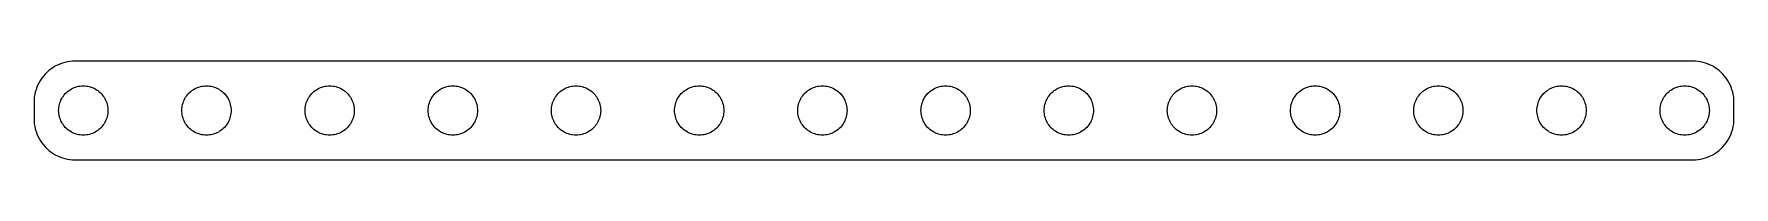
# Model space of a CAD drawing. Header units: metres. Extents: x -104 to 104, y -6 to 6.
import ezdxf

# ---------------------------------------------------------------- set-up
doc = ezdxf.new("R2010")
doc.units = ezdxf.units.M

msp = doc.modelspace()

# ---------------------------------------------------------------- linework, layer by layer
for p, q in [((-102.353, 4.18712), (-102.545, 3.93892)), ((-102.145, 4.42273), (-102.353, 4.18712)), ((-101.923, 4.64484), (-102.145, 4.42273)), ((-101.687, 4.85257), (-101.923, 4.64484)), ((-101.439, 5.04509), (-101.687, 4.85257)), ((-101.179, 5.22163), (-101.439, 5.04509)), ((-100.909, 5.38153), (-101.179, 5.22163)), ((-100.629, 5.52414), (-100.909, 5.38153)), ((-100.341, 5.64888), (-100.629, 5.52414)), ((-100.045, 5.75528), (-100.341, 5.64888)), ((-99.7435, 5.84291), (-100.045, 5.75528)), ((-99.4369, 5.91144), (-99.7435, 5.84291)), ((-99.1267, 5.96057), (-99.4369, 5.91144)), ((-98.8139, 5.99013), (-99.1267, 5.96057)), ((-98.5, 6), (-98.8139, 5.99013)), ((98.5, 6), (-98.5, 6)), ((98.8139, 5.99013), (98.5, 6)), ((99.1267, 5.96057), (98.8139, 5.99013)), ((99.4369, 5.91144), (99.1267, 5.96057)), ((99.7435, 5.84291), (99.4369, 5.91144)), ((100.045, 5.75528), (99.7435, 5.84291)), ((100.341, 5.64888), (100.045, 5.75528)), ((100.629, 5.52414), (100.341, 5.64888)), ((100.909, 5.38153), (100.629, 5.52414)), ((101.179, 5.22163), (100.909, 5.38153)), ((101.439, 5.04509), (101.179, 5.22163)), ((101.687, 4.85257), (101.439, 5.04509)), ((101.923, 4.64484), (101.687, 4.85257)), ((102.145, 4.42273), (101.923, 4.64484)), ((102.353, 4.18712), (102.145, 4.42273)), ((102.545, 3.93892), (102.353, 4.18712)), ((-103.343, 2.24345), (-103.411, 1.9369)), ((-103.255, 2.54509), (-103.343, 2.24345)), ((-103.149, 2.84062), (-103.255, 2.54509)), ((-103.024, 3.12889), (-103.149, 2.84062)), ((-102.882, 3.40877), (-103.024, 3.12889)), ((-102.722, 3.67914), (-102.882, 3.40877)), ((-102.545, 3.93892), (-102.722, 3.67914)), ((-99.6869, 2.05363), (-99.5536, 2.1869)), ((-99.5536, 2.1869), (-99.4123, 2.31154)), ((-99.4123, 2.31154), (-99.2634, 2.42705)), ((-99.2634, 2.42705), (-99.1075, 2.53297)), ((-99.1075, 2.53297), (-98.9453, 2.62891)), ((-98.9453, 2.62891), (-98.7773, 2.71448)), ((-98.7773, 2.71448), (-98.6044, 2.78932)), ((-98.6044, 2.78932), (-98.427, 2.85316)), ((-98.427, 2.85316), (-98.2461, 2.90575)), ((-98.2461, 2.90575), (-98.0621, 2.94685)), ((-98.0621, 2.94685), (-97.876, 2.97633)), ((-97.876, 2.97633), (-97.6884, 2.99408)), ((-97.6884, 2.99408), (-97.5, 3)), ((-97.5, 3), (-97.3116, 2.99408)), ((-97.3116, 2.99408), (-97.124, 2.97633)), ((-97.124, 2.97633), (-96.9379, 2.94685)), ((-96.9379, 2.94685), (-96.7539, 2.90575)), ((-96.7539, 2.90575), (-96.573, 2.85316)), ((-96.573, 2.85316), (-96.3956, 2.78932)), ((-96.3956, 2.78932), (-96.2227, 2.71448)), ((-96.2227, 2.71448), (-96.0547, 2.62891)), ((-96.0547, 2.62891), (-95.8925, 2.53297)), ((-95.8925, 2.53297), (-95.7366, 2.42705)), ((-95.7366, 2.42705), (-95.5877, 2.31154)), ((-95.5877, 2.31154), (-95.4464, 2.1869)), ((-95.4464, 2.1869), (-95.3131, 2.05363)), ((-84.6869, 2.05363), (-84.5536, 2.1869)), ((-84.5536, 2.1869), (-84.4123, 2.31154)), ((-84.4123, 2.31154), (-84.2634, 2.42705)), ((-84.2634, 2.42705), (-84.1075, 2.53297)), ((-84.1075, 2.53297), (-83.9453, 2.62891)), ((-83.9453, 2.62891), (-83.7773, 2.71448)), ((-83.7773, 2.71448), (-83.6044, 2.78932)), ((-83.6044, 2.78932), (-83.427, 2.85316)), ((-83.427, 2.85316), (-83.2461, 2.90575)), ((-83.2461, 2.90575), (-83.0621, 2.94685)), ((-83.0621, 2.94685), (-82.876, 2.97633)), ((-82.876, 2.97633), (-82.6884, 2.99408)), ((-82.6884, 2.99408), (-82.5, 3)), ((-82.5, 3), (-82.3116, 2.99408)), ((-82.3116, 2.99408), (-82.124, 2.97633)), ((-82.124, 2.97633), (-81.9379, 2.94685)), ((-81.9379, 2.94685), (-81.7539, 2.90575)), ((-81.7539, 2.90575), (-81.573, 2.85316)), ((-81.573, 2.85316), (-81.3956, 2.78932)), ((-81.3956, 2.78932), (-81.2227, 2.71448)), ((-81.2227, 2.71448), (-81.0547, 2.62891)), ((-81.0547, 2.62891), (-80.8925, 2.53297)), ((-80.8925, 2.53297), (-80.7366, 2.42705)), ((-80.7366, 2.42705), (-80.5877, 2.31154)), ((-80.5877, 2.31154), (-80.4464, 2.1869)), ((-80.4464, 2.1869), (-80.3131, 2.05363)), ((-69.6869, 2.05363), (-69.5536, 2.1869)), ((-69.5536, 2.1869), (-69.4123, 2.31154)), ((-69.4123, 2.31154), (-69.2634, 2.42705)), ((-69.2634, 2.42705), (-69.1075, 2.53297)), ((-69.1075, 2.53297), (-68.9453, 2.62891)), ((-68.9453, 2.62891), (-68.7773, 2.71448)), ((-68.7773, 2.71448), (-68.6044, 2.78932)), ((-68.6044, 2.78932), (-68.427, 2.85316)), ((-68.427, 2.85316), (-68.2461, 2.90575)), ((-68.2461, 2.90575), (-68.0621, 2.94685)), ((-68.0621, 2.94685), (-67.876, 2.97633)), ((-67.876, 2.97633), (-67.6884, 2.99408)), ((-67.6884, 2.99408), (-67.5, 3)), ((-67.5, 3), (-67.3116, 2.99408)), ((-67.3116, 2.99408), (-67.124, 2.97633)), ((-67.124, 2.97633), (-66.9379, 2.94685)), ((-66.9379, 2.94685), (-66.7539, 2.90575)), ((-66.7539, 2.90575), (-66.573, 2.85316)), ((-66.573, 2.85316), (-66.3956, 2.78932)), ((-66.3956, 2.78932), (-66.2227, 2.71448)), ((-66.2227, 2.71448), (-66.0547, 2.62891)), ((-66.0547, 2.62891), (-65.8925, 2.53297)), ((-65.8925, 2.53297), (-65.7366, 2.42705)), ((-65.7366, 2.42705), (-65.5877, 2.31154)), ((-65.5877, 2.31154), (-65.4464, 2.1869)), ((-65.4464, 2.1869), (-65.3131, 2.05363)), ((-54.6869, 2.05363), (-54.5536, 2.1869)), ((-54.5536, 2.1869), (-54.4123, 2.31154)), ((-54.4123, 2.31154), (-54.2634, 2.42705)), ((-54.2634, 2.42705), (-54.1075, 2.53297)), ((-54.1075, 2.53297), (-53.9453, 2.62891)), ((-53.9453, 2.62891), (-53.7773, 2.71448)), ((-53.7773, 2.71448), (-53.6044, 2.78932)), ((-53.6044, 2.78932), (-53.427, 2.85316)), ((-53.427, 2.85316), (-53.2461, 2.90575)), ((-53.2461, 2.90575), (-53.0621, 2.94685)), ((-53.0621, 2.94685), (-52.876, 2.97633)), ((-52.876, 2.97633), (-52.6884, 2.99408)), ((-52.6884, 2.99408), (-52.5, 3)), ((-52.5, 3), (-52.3116, 2.99408)), ((-52.3116, 2.99408), (-52.124, 2.97633)), ((-52.124, 2.97633), (-51.9379, 2.94685)), ((-51.9379, 2.94685), (-51.7539, 2.90575)), ((-51.7539, 2.90575), (-51.5729, 2.85316)), ((-51.5729, 2.85316), (-51.3956, 2.78932)), ((-51.3956, 2.78932), (-51.2227, 2.71448)), ((-51.2227, 2.71448), (-51.0547, 2.62891)), ((-51.0547, 2.62891), (-50.8925, 2.53297)), ((-50.8925, 2.53297), (-50.7366, 2.42705)), ((-50.7366, 2.42705), (-50.5877, 2.31154)), ((-50.5877, 2.31154), (-50.4464, 2.1869)), ((-50.4464, 2.1869), (-50.3131, 2.05363)), ((-39.6869, 2.05363), (-39.5536, 2.1869)), ((-39.5536, 2.1869), (-39.4123, 2.31154)), ((-39.4123, 2.31154), (-39.2634, 2.42705)), ((-39.2634, 2.42705), (-39.1075, 2.53297)), ((-39.1075, 2.53297), (-38.9453, 2.62891)), ((-38.9453, 2.62891), (-38.7773, 2.71448)), ((-38.7773, 2.71448), (-38.6044, 2.78932)), ((-38.6044, 2.78932), (-38.427, 2.85316)), ((-38.427, 2.85316), (-38.2461, 2.90575)), ((-38.2461, 2.90575), (-38.0621, 2.94685)), ((-38.0621, 2.94685), (-37.876, 2.97633)), ((-37.876, 2.97633), (-37.6884, 2.99408)), ((-37.6884, 2.99408), (-37.5, 3)), ((-37.5, 3), (-37.3116, 2.99408)), ((-37.3116, 2.99408), (-37.124, 2.97633)), ((-37.124, 2.97633), (-36.9379, 2.94685)), ((-36.9379, 2.94685), (-36.7539, 2.90575)), ((-36.7539, 2.90575), (-36.5729, 2.85316)), ((-36.5729, 2.85316), (-36.3956, 2.78932)), ((-36.3956, 2.78932), (-36.2227, 2.71448)), ((-36.2227, 2.71448), (-36.0547, 2.62891)), ((-36.0547, 2.62891), (-35.8925, 2.53297)), ((-35.8925, 2.53297), (-35.7366, 2.42705)), ((-35.7366, 2.42705), (-35.5877, 2.31154)), ((-35.5877, 2.31154), (-35.4464, 2.1869)), ((-35.4464, 2.1869), (-35.3131, 2.05363)), ((-24.6869, 2.05363), (-24.5536, 2.1869)), ((-24.5536, 2.1869), (-24.4123, 2.31154)), ((-24.4123, 2.31154), (-24.2634, 2.42705)), ((-24.2634, 2.42705), (-24.1075, 2.53297)), ((-24.1075, 2.53297), (-23.9453, 2.62891)), ((-23.9453, 2.62891), (-23.7773, 2.71448)), ((-23.7773, 2.71448), (-23.6044, 2.78932)), ((-23.6044, 2.78932), (-23.427, 2.85316)), ((-23.427, 2.85316), (-23.2461, 2.90575)), ((-23.2461, 2.90575), (-23.0621, 2.94685)), ((-23.0621, 2.94685), (-22.876, 2.97633)), ((-22.876, 2.97633), (-22.6884, 2.99408)), ((-22.6884, 2.99408), (-22.5, 3)), ((-22.5, 3), (-22.3116, 2.99408)), ((-22.3116, 2.99408), (-22.124, 2.97633)), ((-22.124, 2.97633), (-21.9379, 2.94685)), ((-21.9379, 2.94685), (-21.7539, 2.90575)), ((-21.7539, 2.90575), (-21.5729, 2.85316)), ((-21.5729, 2.85316), (-21.3956, 2.78932)), ((-21.3956, 2.78932), (-21.2227, 2.71448)), ((-21.2227, 2.71448), (-21.0547, 2.62891)), ((-21.0547, 2.62891), (-20.8925, 2.53297)), ((-20.8925, 2.53297), (-20.7366, 2.42705)), ((-20.7366, 2.42705), (-20.5877, 2.31154)), ((-20.5877, 2.31154), (-20.4464, 2.1869)), ((-20.4464, 2.1869), (-20.3131, 2.05363)), ((-9.6869, 2.05363), (-9.55363, 2.1869)), ((-9.55363, 2.1869), (-9.41226, 2.31154)), ((-9.41226, 2.31154), (-9.26335, 2.42705)), ((-9.26335, 2.42705), (-9.10747, 2.53297)), ((-9.10747, 2.53297), (-8.94525, 2.62891)), ((-8.94525, 2.62891), (-8.77733, 2.71448)), ((-8.77733, 2.71448), (-8.60437, 2.78932)), ((-8.60437, 2.78932), (-8.42705, 2.85316)), ((-8.42705, 2.85316), (-8.24606, 2.90575)), ((-8.24606, 2.90575), (-8.06213, 2.94685)), ((-8.06213, 2.94685), (-7.87599, 2.97633)), ((-7.87599, 2.97633), (-7.68837, 2.99408)), ((-7.68837, 2.99408), (-7.5, 3)), ((-7.5, 3), (-7.31161, 2.99408)), ((-7.31161, 2.99408), (-7.12399, 2.97633)), ((-7.12399, 2.97633), (-6.93785, 2.94685)), ((-6.93785, 2.94685), (-6.75392, 2.90575)), ((-6.75392, 2.90575), (-6.57294, 2.85316)), ((-6.57294, 2.85316), (-6.39561, 2.78932)), ((-6.39561, 2.78932), (-6.22266, 2.71448)), ((-6.22266, 2.71448), (-6.05473, 2.62891)), ((-6.05473, 2.62891), (-5.89252, 2.53297)), ((-5.89252, 2.53297), (-5.73663, 2.42705)), ((-5.73663, 2.42705), (-5.58772, 2.31154)), ((-5.58772, 2.31154), (-5.44635, 2.1869)), ((-5.44635, 2.1869), (-5.31308, 2.05363)), ((5.31308, 2.05363), (5.44635, 2.1869)), ((5.44635, 2.1869), (5.58772, 2.31154)), ((5.58772, 2.31154), (5.73663, 2.42705)), ((5.73663, 2.42705), (5.89252, 2.53297)), ((5.89252, 2.53297), (6.05473, 2.62891)), ((6.05473, 2.62891), (6.22266, 2.71448)), ((6.22266, 2.71448), (6.39561, 2.78932)), ((6.39561, 2.78932), (6.57294, 2.85316)), ((6.57294, 2.85316), (6.75392, 2.90575)), ((6.75392, 2.90575), (6.93785, 2.94685)), ((6.93785, 2.94685), (7.12399, 2.97633)), ((7.12399, 2.97633), (7.31161, 2.99408)), ((7.31161, 2.99408), (7.5, 3)), ((7.5, 3), (7.68837, 2.99408)), ((7.68837, 2.99408), (7.87599, 2.97633)), ((7.87599, 2.97633), (8.06213, 2.94685)), ((8.06213, 2.94685), (8.24606, 2.90575)), ((8.24606, 2.90575), (8.42705, 2.85316)), ((8.42705, 2.85316), (8.60437, 2.78932)), ((8.60437, 2.78932), (8.77733, 2.71448)), ((8.77733, 2.71448), (8.94525, 2.62891)), ((8.94525, 2.62891), (9.10747, 2.53297)), ((9.10747, 2.53297), (9.26335, 2.42705)), ((9.26335, 2.42705), (9.41226, 2.31154)), ((9.41226, 2.31154), (9.55363, 2.1869)), ((9.55363, 2.1869), (9.6869, 2.05363)), ((20.3131, 2.05363), (20.4464, 2.1869)), ((20.4464, 2.1869), (20.5877, 2.31154)), ((20.5877, 2.31154), (20.7366, 2.42705)), ((20.7366, 2.42705), (20.8925, 2.53297)), ((20.8925, 2.53297), (21.0547, 2.62891)), ((21.0547, 2.62891), (21.2227, 2.71448)), ((21.2227, 2.71448), (21.3956, 2.78932)), ((21.3956, 2.78932), (21.5729, 2.85316)), ((21.5729, 2.85316), (21.7539, 2.90575)), ((21.7539, 2.90575), (21.9379, 2.94685)), ((21.9379, 2.94685), (22.124, 2.97633)), ((22.124, 2.97633), (22.3116, 2.99408)), ((22.3116, 2.99408), (22.5, 3)), ((22.5, 3), (22.6884, 2.99408)), ((22.6884, 2.99408), (22.876, 2.97633)), ((22.876, 2.97633), (23.0621, 2.94685)), ((23.0621, 2.94685), (23.2461, 2.90575)), ((23.2461, 2.90575), (23.427, 2.85316)), ((23.427, 2.85316), (23.6044, 2.78932)), ((23.6044, 2.78932), (23.7773, 2.71448)), ((23.7773, 2.71448), (23.9453, 2.62891)), ((23.9453, 2.62891), (24.1075, 2.53297)), ((24.1075, 2.53297), (24.2634, 2.42705)), ((24.2634, 2.42705), (24.4123, 2.31154)), ((24.4123, 2.31154), (24.5536, 2.1869)), ((24.5536, 2.1869), (24.6869, 2.05363)), ((35.3131, 2.05363), (35.4464, 2.1869)), ((35.4464, 2.1869), (35.5877, 2.31154)), ((35.5877, 2.31154), (35.7366, 2.42705)), ((35.7366, 2.42705), (35.8925, 2.53297)), ((35.8925, 2.53297), (36.0547, 2.62891)), ((36.0547, 2.62891), (36.2227, 2.71448)), ((36.2227, 2.71448), (36.3956, 2.78932)), ((36.3956, 2.78932), (36.5729, 2.85316)), ((36.5729, 2.85316), (36.7539, 2.90575)), ((36.7539, 2.90575), (36.9379, 2.94685)), ((36.9379, 2.94685), (37.124, 2.97633)), ((37.124, 2.97633), (37.3116, 2.99408)), ((37.3116, 2.99408), (37.5, 3)), ((37.5, 3), (37.6884, 2.99408)), ((37.6884, 2.99408), (37.876, 2.97633)), ((37.876, 2.97633), (38.0621, 2.94685)), ((38.0621, 2.94685), (38.2461, 2.90575)), ((38.2461, 2.90575), (38.427, 2.85316)), ((38.427, 2.85316), (38.6044, 2.78932)), ((38.6044, 2.78932), (38.7773, 2.71448)), ((38.7773, 2.71448), (38.9453, 2.62891)), ((38.9453, 2.62891), (39.1075, 2.53297)), ((39.1075, 2.53297), (39.2634, 2.42705)), ((39.2634, 2.42705), (39.4123, 2.31154)), ((39.4123, 2.31154), (39.5536, 2.1869)), ((39.5536, 2.1869), (39.6869, 2.05363)), ((50.3131, 2.05363), (50.4464, 2.1869)), ((50.4464, 2.1869), (50.5877, 2.31154)), ((50.5877, 2.31154), (50.7366, 2.42705)), ((50.7366, 2.42705), (50.8925, 2.53297)), ((50.8925, 2.53297), (51.0547, 2.62891)), ((51.0547, 2.62891), (51.2227, 2.71448)), ((51.2227, 2.71448), (51.3956, 2.78932)), ((51.3956, 2.78932), (51.5729, 2.85316)), ((51.5729, 2.85316), (51.7539, 2.90575)), ((51.7539, 2.90575), (51.9379, 2.94685)), ((51.9379, 2.94685), (52.124, 2.97633)), ((52.124, 2.97633), (52.3116, 2.99408)), ((52.3116, 2.99408), (52.5, 3)), ((52.5, 3), (52.6884, 2.99408)), ((52.6884, 2.99408), (52.876, 2.97633)), ((52.876, 2.97633), (53.0621, 2.94685)), ((53.0621, 2.94685), (53.2461, 2.90575)), ((53.2461, 2.90575), (53.427, 2.85316)), ((53.427, 2.85316), (53.6044, 2.78932)), ((53.6044, 2.78932), (53.7773, 2.71448)), ((53.7773, 2.71448), (53.9453, 2.62891)), ((53.9453, 2.62891), (54.1075, 2.53297)), ((54.1075, 2.53297), (54.2634, 2.42705)), ((54.2634, 2.42705), (54.4123, 2.31154)), ((54.4123, 2.31154), (54.5536, 2.1869)), ((54.5536, 2.1869), (54.6869, 2.05363)), ((65.3131, 2.05363), (65.4464, 2.1869)), ((65.4464, 2.1869), (65.5877, 2.31154)), ((65.5877, 2.31154), (65.7366, 2.42705)), ((65.7366, 2.42705), (65.8925, 2.53297)), ((65.8925, 2.53297), (66.0547, 2.62891)), ((66.0547, 2.62891), (66.2227, 2.71448)), ((66.2227, 2.71448), (66.3956, 2.78932)), ((66.3956, 2.78932), (66.573, 2.85316)), ((66.573, 2.85316), (66.7539, 2.90575)), ((66.7539, 2.90575), (66.9379, 2.94685)), ((66.9379, 2.94685), (67.124, 2.97633)), ((67.124, 2.97633), (67.3116, 2.99408)), ((67.3116, 2.99408), (67.5, 3)), ((67.5, 3), (67.6884, 2.99408)), ((67.6884, 2.99408), (67.876, 2.97633)), ((67.876, 2.97633), (68.0621, 2.94685)), ((68.0621, 2.94685), (68.2461, 2.90575)), ((68.2461, 2.90575), (68.427, 2.85316)), ((68.427, 2.85316), (68.6044, 2.78932)), ((68.6044, 2.78932), (68.7773, 2.71448)), ((68.7773, 2.71448), (68.9453, 2.62891)), ((68.9453, 2.62891), (69.1075, 2.53297)), ((69.1075, 2.53297), (69.2634, 2.42705)), ((69.2634, 2.42705), (69.4123, 2.31154)), ((69.4123, 2.31154), (69.5536, 2.1869)), ((69.5536, 2.1869), (69.6869, 2.05363)), ((80.3131, 2.05363), (80.4464, 2.1869)), ((80.4464, 2.1869), (80.5877, 2.31154)), ((80.5877, 2.31154), (80.7366, 2.42705)), ((80.7366, 2.42705), (80.8925, 2.53297)), ((80.8925, 2.53297), (81.0547, 2.62891)), ((81.0547, 2.62891), (81.2227, 2.71448)), ((81.2227, 2.71448), (81.3956, 2.78932)), ((81.3956, 2.78932), (81.573, 2.85316)), ((81.573, 2.85316), (81.7539, 2.90575)), ((81.7539, 2.90575), (81.9379, 2.94685)), ((81.9379, 2.94685), (82.124, 2.97633)), ((82.124, 2.97633), (82.3116, 2.99408)), ((82.3116, 2.99408), (82.5, 3)), ((82.5, 3), (82.6884, 2.99408)), ((82.6884, 2.99408), (82.876, 2.97633)), ((82.876, 2.97633), (83.0621, 2.94685)), ((83.0621, 2.94685), (83.2461, 2.90575)), ((83.2461, 2.90575), (83.427, 2.85316)), ((83.427, 2.85316), (83.6044, 2.78932)), ((83.6044, 2.78932), (83.7773, 2.71448)), ((83.7773, 2.71448), (83.9453, 2.62891)), ((83.9453, 2.62891), (84.1075, 2.53297)), ((84.1075, 2.53297), (84.2634, 2.42705)), ((84.2634, 2.42705), (84.4123, 2.31154)), ((84.4123, 2.31154), (84.5536, 2.1869)), ((84.5536, 2.1869), (84.6869, 2.05363)), ((95.3131, 2.05363), (95.4464, 2.1869)), ((95.4464, 2.1869), (95.5877, 2.31154)), ((95.5877, 2.31154), (95.7366, 2.42705)), ((95.7366, 2.42705), (95.8925, 2.53297)), ((95.8925, 2.53297), (96.0547, 2.62891)), ((96.0547, 2.62891), (96.2227, 2.71448)), ((96.2227, 2.71448), (96.3956, 2.78932)), ((96.3956, 2.78932), (96.573, 2.85316)), ((96.573, 2.85316), (96.7539, 2.90575)), ((96.7539, 2.90575), (96.9379, 2.94685)), ((96.9379, 2.94685), (97.124, 2.97633)), ((97.124, 2.97633), (97.3116, 2.99408)), ((97.3116, 2.99408), (97.5, 3)), ((97.5, 3), (97.6884, 2.99408)), ((97.6884, 2.99408), (97.876, 2.97633)), ((97.876, 2.97633), (98.0621, 2.94685)), ((98.0621, 2.94685), (98.2461, 2.90575)), ((98.2461, 2.90575), (98.427, 2.85316)), ((98.427, 2.85316), (98.6044, 2.78932)), ((98.6044, 2.78932), (98.7773, 2.71448)), ((98.7773, 2.71448), (98.9453, 2.62891)), ((98.9453, 2.62891), (99.1075, 2.53297)), ((99.1075, 2.53297), (99.2634, 2.42705)), ((99.2634, 2.42705), (99.4123, 2.31154)), ((99.4123, 2.31154), (99.5536, 2.1869)), ((99.5536, 2.1869), (99.6869, 2.05363)), ((102.722, 3.67914), (102.545, 3.93892)), ((102.882, 3.40877), (102.722, 3.67914)), ((103.024, 3.12889), (102.882, 3.40877)), ((103.149, 2.84062), (103.024, 3.12889)), ((103.255, 2.54509), (103.149, 2.84062)), ((103.343, 2.24345), (103.255, 2.54509)), ((103.411, 1.9369), (103.343, 2.24345)), ((-103.49, 1.31395), (-103.5, 1)), ((-103.5, 1), (-103.5, -1)), ((-103.461, 1.62666), (-103.49, 1.31395)), ((-103.411, 1.9369), (-103.461, 1.62666)), ((-100.5, 0), (-100.494, 0.18837)), ((-100.494, -0.18837), (-100.5, 0)), ((-100.494, 0.18837), (-100.476, 0.375992)), ((-100.476, 0.375992), (-100.447, 0.562134)), ((-100.447, 0.562134), (-100.406, 0.746063)), ((-100.406, 0.746063), (-100.353, 0.927048)), ((-100.353, 0.927048), (-100.289, 1.10437)), ((-100.289, 1.10437), (-100.214, 1.27733)), ((-100.214, 1.27733), (-100.129, 1.44525)), ((-100.129, 1.44525), (-100.033, 1.60747)), ((-100.033, 1.60747), (-99.927, 1.76335)), ((-99.927, 1.76335), (-99.8115, 1.91226)), ((-99.8115, 1.91226), (-99.6869, 2.05363)), ((-95.3131, 2.05363), (-95.1885, 1.91226)), ((-95.1885, 1.91226), (-95.073, 1.76335)), ((-95.073, 1.76335), (-94.967, 1.60747)), ((-94.967, 1.60747), (-94.8711, 1.44525)), ((-94.8711, 1.44525), (-94.7855, 1.27733)), ((-94.7855, 1.27733), (-94.7107, 1.10437)), ((-94.7107, 1.10437), (-94.6468, 0.927048)), ((-94.6468, 0.927048), (-94.5943, 0.746063)), ((-94.5943, 0.746063), (-94.5531, 0.562134)), ((-94.5531, 0.562134), (-94.5237, 0.375992)), ((-94.5237, 0.375992), (-94.5059, 0.18837)), ((-94.5059, 0.18837), (-94.5, 0)), ((-94.5, 0), (-94.5059, -0.18837)), ((-85.5, 0), (-85.4941, 0.18837)), ((-85.4941, -0.18837), (-85.5, 0)), ((-85.4941, 0.18837), (-85.4763, 0.375992)), ((-85.4763, 0.375992), (-85.4469, 0.562134)), ((-85.4469, 0.562134), (-85.4057, 0.746063)), ((-85.4057, 0.746063), (-85.3532, 0.927048)), ((-85.3532, 0.927048), (-85.2893, 1.10437)), ((-85.2893, 1.10437), (-85.2145, 1.27733)), ((-85.2145, 1.27733), (-85.1289, 1.44525)), ((-85.1289, 1.44525), (-85.033, 1.60747)), ((-85.033, 1.60747), (-84.927, 1.76335)), ((-84.927, 1.76335), (-84.8115, 1.91226)), ((-84.8115, 1.91226), (-84.6869, 2.05363)), ((-80.3131, 2.05363), (-80.1885, 1.91226)), ((-80.1885, 1.91226), (-80.073, 1.76335)), ((-80.073, 1.76335), (-79.967, 1.60747)), ((-79.967, 1.60747), (-79.8711, 1.44525)), ((-79.8711, 1.44525), (-79.7855, 1.27733)), ((-79.7855, 1.27733), (-79.7107, 1.10437)), ((-79.7107, 1.10437), (-79.6468, 0.927048)), ((-79.6468, 0.927048), (-79.5943, 0.746063)), ((-79.5943, 0.746063), (-79.5531, 0.562134)), ((-79.5531, 0.562134), (-79.5237, 0.375992)), ((-79.5237, 0.375992), (-79.5059, 0.18837)), ((-79.5059, 0.18837), (-79.5, 0)), ((-79.5, 0), (-79.5059, -0.18837)), ((-70.5, 0), (-70.4941, 0.18837)), ((-70.4941, -0.18837), (-70.5, 0)), ((-70.4941, 0.18837), (-70.4763, 0.375992)), ((-70.4763, 0.375992), (-70.4469, 0.562134)), ((-70.4469, 0.562134), (-70.4057, 0.746063)), ((-70.4057, 0.746063), (-70.3532, 0.927048)), ((-70.3532, 0.927048), (-70.2893, 1.10437)), ((-70.2893, 1.10437), (-70.2145, 1.27733)), ((-70.2145, 1.27733), (-70.1289, 1.44525)), ((-70.1289, 1.44525), (-70.033, 1.60747)), ((-70.033, 1.60747), (-69.927, 1.76335)), ((-69.927, 1.76335), (-69.8115, 1.91226)), ((-69.8115, 1.91226), (-69.6869, 2.05363)), ((-65.3131, 2.05363), (-65.1885, 1.91226)), ((-65.1885, 1.91226), (-65.073, 1.76335)), ((-65.073, 1.76335), (-64.967, 1.60747)), ((-64.967, 1.60747), (-64.8711, 1.44525)), ((-64.8711, 1.44525), (-64.7855, 1.27733)), ((-64.7855, 1.27733), (-64.7107, 1.10437)), ((-64.7107, 1.10437), (-64.6468, 0.927048)), ((-64.6468, 0.927048), (-64.5943, 0.746063)), ((-64.5943, 0.746063), (-64.5531, 0.562134)), ((-64.5531, 0.562134), (-64.5237, 0.375992)), ((-64.5237, 0.375992), (-64.5059, 0.18837)), ((-64.5059, 0.18837), (-64.5, 0)), ((-64.5, 0), (-64.5059, -0.18837)), ((-55.5, 0), (-55.4941, 0.18837)), ((-55.4941, -0.18837), (-55.5, 0)), ((-55.4941, 0.18837), (-55.4763, 0.375992)), ((-55.4763, 0.375992), (-55.4469, 0.562134)), ((-55.4469, 0.562134), (-55.4057, 0.746063)), ((-55.4057, 0.746063), (-55.3532, 0.927048)), ((-55.3532, 0.927048), (-55.2893, 1.10437)), ((-55.2893, 1.10437), (-55.2145, 1.27733)), ((-55.2145, 1.27733), (-55.1289, 1.44525)), ((-55.1289, 1.44525), (-55.033, 1.60747)), ((-55.033, 1.60747), (-54.927, 1.76335)), ((-54.927, 1.76335), (-54.8115, 1.91226)), ((-54.8115, 1.91226), (-54.6869, 2.05363)), ((-50.3131, 2.05363), (-50.1885, 1.91226)), ((-50.1885, 1.91226), (-50.0729, 1.76335)), ((-50.0729, 1.76335), (-49.967, 1.60747)), ((-49.967, 1.60747), (-49.8711, 1.44525)), ((-49.8711, 1.44525), (-49.7855, 1.27733)), ((-49.7855, 1.27733), (-49.7107, 1.10437)), ((-49.7107, 1.10437), (-49.6468, 0.927048)), ((-49.6468, 0.927048), (-49.5942, 0.746063)), ((-49.5942, 0.746063), (-49.5531, 0.562134)), ((-49.5531, 0.562134), (-49.5237, 0.375992)), ((-49.5237, 0.375992), (-49.5059, 0.18837)), ((-49.5059, 0.18837), (-49.5, 0)), ((-49.5, 0), (-49.5059, -0.18837)), ((-40.5, 0), (-40.4941, 0.18837)), ((-40.4941, -0.18837), (-40.5, 0)), ((-40.4941, 0.18837), (-40.4763, 0.375992)), ((-40.4763, 0.375992), (-40.4469, 0.562134)), ((-40.4469, 0.562134), (-40.4057, 0.746063)), ((-40.4057, 0.746063), (-40.3532, 0.927048)), ((-40.3532, 0.927048), (-40.2893, 1.10437)), ((-40.2893, 1.10437), (-40.2145, 1.27733)), ((-40.2145, 1.27733), (-40.1289, 1.44525)), ((-40.1289, 1.44525), (-40.033, 1.60747)), ((-40.033, 1.60747), (-39.927, 1.76335)), ((-39.927, 1.76335), (-39.8115, 1.91226)), ((-39.8115, 1.91226), (-39.6869, 2.05363)), ((-35.3131, 2.05363), (-35.1885, 1.91226)), ((-35.1885, 1.91226), (-35.0729, 1.76335)), ((-35.0729, 1.76335), (-34.967, 1.60747)), ((-34.967, 1.60747), (-34.8711, 1.44525)), ((-34.8711, 1.44525), (-34.7855, 1.27733)), ((-34.7855, 1.27733), (-34.7107, 1.10437)), ((-34.7107, 1.10437), (-34.6468, 0.927048)), ((-34.6468, 0.927048), (-34.5942, 0.746063)), ((-34.5942, 0.746063), (-34.5531, 0.562134)), ((-34.5531, 0.562134), (-34.5237, 0.375992)), ((-34.5237, 0.375992), (-34.5059, 0.18837)), ((-34.5059, 0.18837), (-34.5, 0)), ((-34.5, 0), (-34.5059, -0.18837)), ((-25.5, 0), (-25.4941, 0.18837)), ((-25.4941, -0.18837), (-25.5, 0)), ((-25.4941, 0.18837), (-25.4763, 0.375992)), ((-25.4763, 0.375992), (-25.4469, 0.562134)), ((-25.4469, 0.562134), (-25.4057, 0.746063)), ((-25.4057, 0.746063), (-25.3532, 0.927048)), ((-25.3532, 0.927048), (-25.2893, 1.10437)), ((-25.2893, 1.10437), (-25.2145, 1.27733)), ((-25.2145, 1.27733), (-25.1289, 1.44525)), ((-25.1289, 1.44525), (-25.033, 1.60747)), ((-25.033, 1.60747), (-24.927, 1.76335)), ((-24.927, 1.76335), (-24.8115, 1.91226)), ((-24.8115, 1.91226), (-24.6869, 2.05363)), ((-20.3131, 2.05363), (-20.1884, 1.91226)), ((-20.1884, 1.91226), (-20.0729, 1.76335)), ((-20.0729, 1.76335), (-19.967, 1.60747)), ((-19.967, 1.60747), (-19.8711, 1.44525)), ((-19.8711, 1.44525), (-19.7855, 1.27733)), ((-19.7855, 1.27733), (-19.7107, 1.10437)), ((-19.7107, 1.10437), (-19.6468, 0.927048)), ((-19.6468, 0.927048), (-19.5942, 0.746063)), ((-19.5942, 0.746063), (-19.5531, 0.562134)), ((-19.5531, 0.562134), (-19.5237, 0.375992)), ((-19.5237, 0.375992), (-19.5059, 0.18837)), ((-19.5059, 0.18837), (-19.5, 0)), ((-19.5, 0), (-19.5059, -0.18837)), ((-10.5, 0), (-10.4941, 0.18837)), ((-10.4941, -0.18837), (-10.5, 0)), ((-10.4941, 0.18837), (-10.4763, 0.375992)), ((-10.4763, 0.375992), (-10.4469, 0.562134)), ((-10.4469, 0.562134), (-10.4057, 0.746063)), ((-10.4057, 0.746063), (-10.3532, 0.927048)), ((-10.3532, 0.927048), (-10.2893, 1.10437)), ((-10.2893, 1.10437), (-10.2145, 1.27733)), ((-10.2145, 1.27733), (-10.1289, 1.44525)), ((-10.1289, 1.44525), (-10.033, 1.60747)), ((-10.033, 1.60747), (-9.92705, 1.76335)), ((-9.92705, 1.76335), (-9.81154, 1.91226)), ((-9.81154, 1.91226), (-9.6869, 2.05363)), ((-5.31308, 2.05363), (-5.18845, 1.91226)), ((-5.18845, 1.91226), (-5.07294, 1.76335)), ((-5.07294, 1.76335), (-4.96701, 1.60747)), ((-4.96701, 1.60747), (-4.87108, 1.44525)), ((-4.87108, 1.44525), (-4.78551, 1.27733)), ((-4.78551, 1.27733), (-4.71066, 1.10437)), ((-4.71066, 1.10437), (-4.64682, 0.927048)), ((-4.64682, 0.927048), (-4.59424, 0.746063)), ((-4.59424, 0.746063), (-4.55313, 0.562134)), ((-4.55313, 0.562134), (-4.52365, 0.375992)), ((-4.52365, 0.375992), (-4.50591, 0.18837)), ((-4.50591, 0.18837), (-4.5, 0)), ((-4.5, 0), (-4.50591, -0.18837)), ((4.5, 0), (4.50591, 0.18837)), ((4.50591, -0.18837), (4.5, 0)), ((4.50591, 0.18837), (4.52365, 0.375992)), ((4.52365, 0.375992), (4.55313, 0.562134)), ((4.55313, 0.562134), (4.59424, 0.746063)), ((4.59424, 0.746063), (4.64682, 0.927048)), ((4.64682, 0.927048), (4.71066, 1.10437)), ((4.71066, 1.10437), (4.78551, 1.27733)), ((4.78551, 1.27733), (4.87108, 1.44525)), ((4.87108, 1.44525), (4.96701, 1.60747)), ((4.96701, 1.60747), (5.07294, 1.76335)), ((5.07294, 1.76335), (5.18845, 1.91226)), ((5.18845, 1.91226), (5.31308, 2.05363)), ((9.6869, 2.05363), (9.81154, 1.91226)), ((9.81154, 1.91226), (9.92705, 1.76335)), ((9.92705, 1.76335), (10.033, 1.60747)), ((10.033, 1.60747), (10.1289, 1.44525)), ((10.1289, 1.44525), (10.2145, 1.27733)), ((10.2145, 1.27733), (10.2893, 1.10437)), ((10.2893, 1.10437), (10.3532, 0.927048)), ((10.3532, 0.927048), (10.4057, 0.746063)), ((10.4057, 0.746063), (10.4469, 0.562134)), ((10.4469, 0.562134), (10.4763, 0.375992)), ((10.4763, 0.375992), (10.4941, 0.18837)), ((10.4941, 0.18837), (10.5, 0)), ((10.5, 0), (10.4941, -0.18837)), ((19.5, 0), (19.5059, 0.18837)), ((19.5059, -0.18837), (19.5, 0)), ((19.5059, 0.18837), (19.5237, 0.375992)), ((19.5237, 0.375992), (19.5531, 0.562134)), ((19.5531, 0.562134), (19.5942, 0.746063)), ((19.5942, 0.746063), (19.6468, 0.927048)), ((19.6468, 0.927048), (19.7107, 1.10437)), ((19.7107, 1.10437), (19.7855, 1.27733)), ((19.7855, 1.27733), (19.8711, 1.44525)), ((19.8711, 1.44525), (19.967, 1.60747)), ((19.967, 1.60747), (20.0729, 1.76335)), ((20.0729, 1.76335), (20.1884, 1.91226)), ((20.1884, 1.91226), (20.3131, 2.05363)), ((24.6869, 2.05363), (24.8115, 1.91226)), ((24.8115, 1.91226), (24.927, 1.76335)), ((24.927, 1.76335), (25.033, 1.60747)), ((25.033, 1.60747), (25.1289, 1.44525)), ((25.1289, 1.44525), (25.2145, 1.27733)), ((25.2145, 1.27733), (25.2893, 1.10437)), ((25.2893, 1.10437), (25.3532, 0.927048)), ((25.3532, 0.927048), (25.4057, 0.746063)), ((25.4057, 0.746063), (25.4469, 0.562134)), ((25.4469, 0.562134), (25.4763, 0.375992)), ((25.4763, 0.375992), (25.4941, 0.18837)), ((25.4941, 0.18837), (25.5, 0)), ((25.5, 0), (25.4941, -0.18837)), ((34.5, 0), (34.5059, 0.18837)), ((34.5059, -0.18837), (34.5, 0)), ((34.5059, 0.18837), (34.5237, 0.375992)), ((34.5237, 0.375992), (34.5531, 0.562134)), ((34.5531, 0.562134), (34.5942, 0.746063)), ((34.5942, 0.746063), (34.6468, 0.927048)), ((34.6468, 0.927048), (34.7107, 1.10437)), ((34.7107, 1.10437), (34.7855, 1.27733)), ((34.7855, 1.27733), (34.8711, 1.44525)), ((34.8711, 1.44525), (34.967, 1.60747)), ((34.967, 1.60747), (35.0729, 1.76335)), ((35.0729, 1.76335), (35.1885, 1.91226)), ((35.1885, 1.91226), (35.3131, 2.05363)), ((39.6869, 2.05363), (39.8115, 1.91226)), ((39.8115, 1.91226), (39.927, 1.76335)), ((39.927, 1.76335), (40.033, 1.60747)), ((40.033, 1.60747), (40.1289, 1.44525)), ((40.1289, 1.44525), (40.2145, 1.27733)), ((40.2145, 1.27733), (40.2893, 1.10437)), ((40.2893, 1.10437), (40.3532, 0.927048)), ((40.3532, 0.927048), (40.4057, 0.746063)), ((40.4057, 0.746063), (40.4469, 0.562134)), ((40.4469, 0.562134), (40.4763, 0.375992)), ((40.4763, 0.375992), (40.4941, 0.18837)), ((40.4941, 0.18837), (40.5, 0)), ((40.5, 0), (40.4941, -0.18837)), ((49.5, 0), (49.5059, 0.18837)), ((49.5059, -0.18837), (49.5, 0)), ((49.5059, 0.18837), (49.5237, 0.375992)), ((49.5237, 0.375992), (49.5531, 0.562134)), ((49.5531, 0.562134), (49.5942, 0.746063)), ((49.5942, 0.746063), (49.6468, 0.927048)), ((49.6468, 0.927048), (49.7107, 1.10437)), ((49.7107, 1.10437), (49.7855, 1.27733)), ((49.7855, 1.27733), (49.8711, 1.44525)), ((49.8711, 1.44525), (49.967, 1.60747)), ((49.967, 1.60747), (50.0729, 1.76335)), ((50.0729, 1.76335), (50.1885, 1.91226)), ((50.1885, 1.91226), (50.3131, 2.05363)), ((54.6869, 2.05363), (54.8115, 1.91226)), ((54.8115, 1.91226), (54.927, 1.76335)), ((54.927, 1.76335), (55.033, 1.60747)), ((55.033, 1.60747), (55.1289, 1.44525)), ((55.1289, 1.44525), (55.2145, 1.27733)), ((55.2145, 1.27733), (55.2893, 1.10437)), ((55.2893, 1.10437), (55.3532, 0.927048)), ((55.3532, 0.927048), (55.4057, 0.746063)), ((55.4057, 0.746063), (55.4469, 0.562134)), ((55.4469, 0.562134), (55.4763, 0.375992)), ((55.4763, 0.375992), (55.4941, 0.18837)), ((55.4941, 0.18837), (55.5, 0)), ((55.5, 0), (55.4941, -0.18837)), ((64.5, 0), (64.5059, 0.18837)), ((64.5059, -0.18837), (64.5, 0)), ((64.5059, 0.18837), (64.5237, 0.375992)), ((64.5237, 0.375992), (64.5531, 0.562134)), ((64.5531, 0.562134), (64.5943, 0.746063)), ((64.5943, 0.746063), (64.6468, 0.927048)), ((64.6468, 0.927048), (64.7107, 1.10437)), ((64.7107, 1.10437), (64.7855, 1.27733)), ((64.7855, 1.27733), (64.8711, 1.44525)), ((64.8711, 1.44525), (64.967, 1.60747)), ((64.967, 1.60747), (65.073, 1.76335)), ((65.073, 1.76335), (65.1885, 1.91226)), ((65.1885, 1.91226), (65.3131, 2.05363)), ((69.6869, 2.05363), (69.8115, 1.91226)), ((69.8115, 1.91226), (69.927, 1.76335)), ((69.927, 1.76335), (70.033, 1.60747)), ((70.033, 1.60747), (70.1289, 1.44525)), ((70.1289, 1.44525), (70.2145, 1.27733)), ((70.2145, 1.27733), (70.2893, 1.10437)), ((70.2893, 1.10437), (70.3532, 0.927048)), ((70.3532, 0.927048), (70.4057, 0.746063)), ((70.4057, 0.746063), (70.4469, 0.562134)), ((70.4469, 0.562134), (70.4763, 0.375992)), ((70.4763, 0.375992), (70.4941, 0.18837)), ((70.4941, 0.18837), (70.5, 0)), ((70.5, 0), (70.4941, -0.18837)), ((79.5, 0), (79.5059, 0.18837)), ((79.5059, -0.18837), (79.5, 0)), ((79.5059, 0.18837), (79.5237, 0.375992)), ((79.5237, 0.375992), (79.5531, 0.562134)), ((79.5531, 0.562134), (79.5943, 0.746063)), ((79.5943, 0.746063), (79.6468, 0.927048)), ((79.6468, 0.927048), (79.7107, 1.10437)), ((79.7107, 1.10437), (79.7855, 1.27733)), ((79.7855, 1.27733), (79.8711, 1.44525)), ((79.8711, 1.44525), (79.967, 1.60747)), ((79.967, 1.60747), (80.073, 1.76335)), ((80.073, 1.76335), (80.1885, 1.91226)), ((80.1885, 1.91226), (80.3131, 2.05363)), ((84.6869, 2.05363), (84.8115, 1.91226)), ((84.8115, 1.91226), (84.927, 1.76335)), ((84.927, 1.76335), (85.033, 1.60747)), ((85.033, 1.60747), (85.1289, 1.44525)), ((85.1289, 1.44525), (85.2145, 1.27733)), ((85.2145, 1.27733), (85.2893, 1.10437)), ((85.2893, 1.10437), (85.3532, 0.927048)), ((85.3532, 0.927048), (85.4057, 0.746063)), ((85.4057, 0.746063), (85.4469, 0.562134)), ((85.4469, 0.562134), (85.4763, 0.375992)), ((85.4763, 0.375992), (85.4941, 0.18837)), ((85.4941, 0.18837), (85.5, 0)), ((85.5, 0), (85.4941, -0.18837)), ((94.5, 0), (94.5059, 0.18837)), ((94.5059, -0.18837), (94.5, 0)), ((94.5059, 0.18837), (94.5237, 0.375992)), ((94.5237, 0.375992), (94.5531, 0.562134)), ((94.5531, 0.562134), (94.5943, 0.746063)), ((94.5943, 0.746063), (94.6468, 0.927048)), ((94.6468, 0.927048), (94.7107, 1.10437)), ((94.7107, 1.10437), (94.7855, 1.27733)), ((94.7855, 1.27733), (94.8711, 1.44525)), ((94.8711, 1.44525), (94.967, 1.60747)), ((94.967, 1.60747), (95.073, 1.76335)), ((95.073, 1.76335), (95.1885, 1.91226)), ((95.1885, 1.91226), (95.3131, 2.05363)), ((99.6869, 2.05363), (99.8115, 1.91226)), ((99.8115, 1.91226), (99.927, 1.76335)), ((99.927, 1.76335), (100.033, 1.60747)), ((100.033, 1.60747), (100.129, 1.44525)), ((100.129, 1.44525), (100.214, 1.27733)), ((100.214, 1.27733), (100.289, 1.10437)), ((100.289, 1.10437), (100.353, 0.927048)), ((100.353, 0.927048), (100.406, 0.746063)), ((100.406, 0.746063), (100.447, 0.562134)), ((100.447, 0.562134), (100.476, 0.375992)), ((100.476, 0.375992), (100.494, 0.18837)), ((100.494, 0.18837), (100.5, 0)), ((100.5, 0), (100.494, -0.18837)), ((103.461, 1.62666), (103.411, 1.9369)), ((103.49, 1.31395), (103.461, 1.62666)), ((103.5, 1), (103.49, 1.31395)), ((103.5, -1), (103.5, 1)), ((-103.5, -1), (-103.49, -1.31395)), ((-103.49, -1.31395), (-103.461, -1.62666)), ((-103.461, -1.62666), (-103.411, -1.9369)), ((-103.411, -1.9369), (-103.343, -2.24345)), ((-100.476, -0.375992), (-100.494, -0.18837)), ((-100.447, -0.562134), (-100.476, -0.375992)), ((-100.406, -0.746063), (-100.447, -0.562134)), ((-100.353, -0.927048), (-100.406, -0.746063)), ((-100.289, -1.10437), (-100.353, -0.927048)), ((-100.214, -1.27733), (-100.289, -1.10437)), ((-100.129, -1.44525), (-100.214, -1.27733)), ((-100.033, -1.60747), (-100.129, -1.44525)), ((-99.927, -1.76335), (-100.033, -1.60747)), ((-99.8115, -1.91226), (-99.927, -1.76335)), ((-99.6869, -2.05363), (-99.8115, -1.91226)), ((-99.5536, -2.1869), (-99.6869, -2.05363)), ((-95.3131, -2.05363), (-95.4464, -2.1869)), ((-95.1885, -1.91226), (-95.3131, -2.05363)), ((-95.073, -1.76335), (-95.1885, -1.91226)), ((-94.967, -1.60747), (-95.073, -1.76335)), ((-94.8711, -1.44525), (-94.967, -1.60747)), ((-94.7855, -1.27733), (-94.8711, -1.44525)), ((-94.7107, -1.10437), (-94.7855, -1.27733)), ((-94.6468, -0.927048), (-94.7107, -1.10437)), ((-94.5943, -0.746063), (-94.6468, -0.927048)), ((-94.5531, -0.562134), (-94.5943, -0.746063)), ((-94.5237, -0.375992), (-94.5531, -0.562134)), ((-94.5059, -0.18837), (-94.5237, -0.375992)), ((-85.4763, -0.375992), (-85.4941, -0.18837)), ((-85.4469, -0.562134), (-85.4763, -0.375992)), ((-85.4057, -0.746063), (-85.4469, -0.562134)), ((-85.3532, -0.927048), (-85.4057, -0.746063)), ((-85.2893, -1.10437), (-85.3532, -0.927048)), ((-85.2145, -1.27733), (-85.2893, -1.10437)), ((-85.1289, -1.44525), (-85.2145, -1.27733)), ((-85.033, -1.60747), (-85.1289, -1.44525)), ((-84.927, -1.76335), (-85.033, -1.60747)), ((-84.8115, -1.91226), (-84.927, -1.76335)), ((-84.6869, -2.05363), (-84.8115, -1.91226)), ((-84.5536, -2.1869), (-84.6869, -2.05363)), ((-80.3131, -2.05363), (-80.4464, -2.1869)), ((-80.1885, -1.91226), (-80.3131, -2.05363)), ((-80.073, -1.76335), (-80.1885, -1.91226)), ((-79.967, -1.60747), (-80.073, -1.76335)), ((-79.8711, -1.44525), (-79.967, -1.60747)), ((-79.7855, -1.27733), (-79.8711, -1.44525)), ((-79.7107, -1.10437), (-79.7855, -1.27733)), ((-79.6468, -0.927048), (-79.7107, -1.10437)), ((-79.5943, -0.746063), (-79.6468, -0.927048)), ((-79.5531, -0.562134), (-79.5943, -0.746063)), ((-79.5237, -0.375992), (-79.5531, -0.562134)), ((-79.5059, -0.18837), (-79.5237, -0.375992)), ((-70.4763, -0.375992), (-70.4941, -0.18837)), ((-70.4469, -0.562134), (-70.4763, -0.375992)), ((-70.4057, -0.746063), (-70.4469, -0.562134)), ((-70.3532, -0.927048), (-70.4057, -0.746063)), ((-70.2893, -1.10437), (-70.3532, -0.927048)), ((-70.2145, -1.27733), (-70.2893, -1.10437)), ((-70.1289, -1.44525), (-70.2145, -1.27733)), ((-70.033, -1.60747), (-70.1289, -1.44525)), ((-69.927, -1.76335), (-70.033, -1.60747)), ((-69.8115, -1.91226), (-69.927, -1.76335)), ((-69.6869, -2.05363), (-69.8115, -1.91226)), ((-69.5536, -2.1869), (-69.6869, -2.05363)), ((-65.3131, -2.05363), (-65.4464, -2.1869)), ((-65.1885, -1.91226), (-65.3131, -2.05363)), ((-65.073, -1.76335), (-65.1885, -1.91226)), ((-64.967, -1.60747), (-65.073, -1.76335)), ((-64.8711, -1.44525), (-64.967, -1.60747)), ((-64.7855, -1.27733), (-64.8711, -1.44525)), ((-64.7107, -1.10437), (-64.7855, -1.27733)), ((-64.6468, -0.927048), (-64.7107, -1.10437)), ((-64.5943, -0.746063), (-64.6468, -0.927048)), ((-64.5531, -0.562134), (-64.5943, -0.746063)), ((-64.5237, -0.375992), (-64.5531, -0.562134)), ((-64.5059, -0.18837), (-64.5237, -0.375992)), ((-55.4763, -0.375992), (-55.4941, -0.18837)), ((-55.4469, -0.562134), (-55.4763, -0.375992)), ((-55.4057, -0.746063), (-55.4469, -0.562134)), ((-55.3532, -0.927048), (-55.4057, -0.746063)), ((-55.2893, -1.10437), (-55.3532, -0.927048)), ((-55.2145, -1.27733), (-55.2893, -1.10437)), ((-55.1289, -1.44525), (-55.2145, -1.27733)), ((-55.033, -1.60747), (-55.1289, -1.44525)), ((-54.927, -1.76335), (-55.033, -1.60747)), ((-54.8115, -1.91226), (-54.927, -1.76335)), ((-54.6869, -2.05363), (-54.8115, -1.91226)), ((-54.5536, -2.1869), (-54.6869, -2.05363)), ((-50.3131, -2.05363), (-50.4464, -2.1869)), ((-50.1885, -1.91226), (-50.3131, -2.05363)), ((-50.0729, -1.76335), (-50.1885, -1.91226)), ((-49.967, -1.60747), (-50.0729, -1.76335)), ((-49.8711, -1.44525), (-49.967, -1.60747)), ((-49.7855, -1.27733), (-49.8711, -1.44525)), ((-49.7107, -1.10437), (-49.7855, -1.27733)), ((-49.6468, -0.927048), (-49.7107, -1.10437)), ((-49.5942, -0.746063), (-49.6468, -0.927048)), ((-49.5531, -0.562134), (-49.5942, -0.746063)), ((-49.5237, -0.375992), (-49.5531, -0.562134)), ((-49.5059, -0.18837), (-49.5237, -0.375992)), ((-40.4763, -0.375992), (-40.4941, -0.18837)), ((-40.4469, -0.562134), (-40.4763, -0.375992)), ((-40.4057, -0.746063), (-40.4469, -0.562134)), ((-40.3532, -0.927048), (-40.4057, -0.746063)), ((-40.2893, -1.10437), (-40.3532, -0.927048)), ((-40.2145, -1.27733), (-40.2893, -1.10437)), ((-40.1289, -1.44525), (-40.2145, -1.27733)), ((-40.033, -1.60747), (-40.1289, -1.44525)), ((-39.927, -1.76335), (-40.033, -1.60747)), ((-39.8115, -1.91226), (-39.927, -1.76335)), ((-39.6869, -2.05363), (-39.8115, -1.91226)), ((-39.5536, -2.1869), (-39.6869, -2.05363)), ((-35.3131, -2.05363), (-35.4464, -2.1869)), ((-35.1885, -1.91226), (-35.3131, -2.05363)), ((-35.0729, -1.76335), (-35.1885, -1.91226)), ((-34.967, -1.60747), (-35.0729, -1.76335)), ((-34.8711, -1.44525), (-34.967, -1.60747)), ((-34.7855, -1.27733), (-34.8711, -1.44525)), ((-34.7107, -1.10437), (-34.7855, -1.27733)), ((-34.6468, -0.927048), (-34.7107, -1.10437)), ((-34.5942, -0.746063), (-34.6468, -0.927048)), ((-34.5531, -0.562134), (-34.5942, -0.746063)), ((-34.5237, -0.375992), (-34.5531, -0.562134)), ((-34.5059, -0.18837), (-34.5237, -0.375992)), ((-25.4763, -0.375992), (-25.4941, -0.18837)), ((-25.4469, -0.562134), (-25.4763, -0.375992)), ((-25.4057, -0.746063), (-25.4469, -0.562134)), ((-25.3532, -0.927048), (-25.4057, -0.746063)), ((-25.2893, -1.10437), (-25.3532, -0.927048)), ((-25.2145, -1.27733), (-25.2893, -1.10437)), ((-25.1289, -1.44525), (-25.2145, -1.27733)), ((-25.033, -1.60747), (-25.1289, -1.44525)), ((-24.927, -1.76335), (-25.033, -1.60747)), ((-24.8115, -1.91226), (-24.927, -1.76335)), ((-24.6869, -2.05363), (-24.8115, -1.91226)), ((-24.5536, -2.1869), (-24.6869, -2.05363)), ((-20.3131, -2.05363), (-20.4464, -2.1869)), ((-20.1884, -1.91226), (-20.3131, -2.05363)), ((-20.0729, -1.76335), (-20.1884, -1.91226)), ((-19.967, -1.60747), (-20.0729, -1.76335)), ((-19.8711, -1.44525), (-19.967, -1.60747)), ((-19.7855, -1.27733), (-19.8711, -1.44525)), ((-19.7107, -1.10437), (-19.7855, -1.27733)), ((-19.6468, -0.927048), (-19.7107, -1.10437)), ((-19.5942, -0.746063), (-19.6468, -0.927048)), ((-19.5531, -0.562134), (-19.5942, -0.746063)), ((-19.5237, -0.375992), (-19.5531, -0.562134)), ((-19.5059, -0.18837), (-19.5237, -0.375992)), ((-10.4763, -0.375992), (-10.4941, -0.18837)), ((-10.4469, -0.562134), (-10.4763, -0.375992)), ((-10.4057, -0.746063), (-10.4469, -0.562134)), ((-10.3532, -0.927048), (-10.4057, -0.746063)), ((-10.2893, -1.10437), (-10.3532, -0.927048)), ((-10.2145, -1.27733), (-10.2893, -1.10437)), ((-10.1289, -1.44525), (-10.2145, -1.27733)), ((-10.033, -1.60747), (-10.1289, -1.44525)), ((-9.92705, -1.76335), (-10.033, -1.60747)), ((-9.81154, -1.91226), (-9.92705, -1.76335)), ((-9.6869, -2.05363), (-9.81154, -1.91226)), ((-9.55363, -2.1869), (-9.6869, -2.05363)), ((-5.31308, -2.05363), (-5.44635, -2.1869)), ((-5.18845, -1.91226), (-5.31308, -2.05363)), ((-5.07294, -1.76335), (-5.18845, -1.91226)), ((-4.96701, -1.60747), (-5.07294, -1.76335)), ((-4.87108, -1.44525), (-4.96701, -1.60747)), ((-4.78551, -1.27733), (-4.87108, -1.44525)), ((-4.71066, -1.10437), (-4.78551, -1.27733)), ((-4.64682, -0.927048), (-4.71066, -1.10437)), ((-4.59424, -0.746063), (-4.64682, -0.927048)), ((-4.55313, -0.562134), (-4.59424, -0.746063)), ((-4.52365, -0.375992), (-4.55313, -0.562134)), ((-4.50591, -0.18837), (-4.52365, -0.375992)), ((4.52365, -0.375992), (4.50591, -0.18837)), ((4.55313, -0.562134), (4.52365, -0.375992)), ((4.59424, -0.746063), (4.55313, -0.562134)), ((4.64682, -0.927048), (4.59424, -0.746063)), ((4.71066, -1.10437), (4.64682, -0.927048)), ((4.78551, -1.27733), (4.71066, -1.10437)), ((4.87108, -1.44525), (4.78551, -1.27733)), ((4.96701, -1.60747), (4.87108, -1.44525)), ((5.07294, -1.76335), (4.96701, -1.60747)), ((5.18845, -1.91226), (5.07294, -1.76335)), ((5.31308, -2.05363), (5.18845, -1.91226)), ((5.44635, -2.1869), (5.31308, -2.05363)), ((9.6869, -2.05363), (9.55363, -2.1869)), ((9.81154, -1.91226), (9.6869, -2.05363)), ((9.92705, -1.76335), (9.81154, -1.91226)), ((10.033, -1.60747), (9.92705, -1.76335)), ((10.1289, -1.44525), (10.033, -1.60747)), ((10.2145, -1.27733), (10.1289, -1.44525)), ((10.2893, -1.10437), (10.2145, -1.27733)), ((10.3532, -0.927048), (10.2893, -1.10437)), ((10.4057, -0.746063), (10.3532, -0.927048)), ((10.4469, -0.562134), (10.4057, -0.746063)), ((10.4763, -0.375992), (10.4469, -0.562134)), ((10.4941, -0.18837), (10.4763, -0.375992)), ((19.5237, -0.375992), (19.5059, -0.18837)), ((19.5531, -0.562134), (19.5237, -0.375992)), ((19.5942, -0.746063), (19.5531, -0.562134)), ((19.6468, -0.927048), (19.5942, -0.746063)), ((19.7107, -1.10437), (19.6468, -0.927048)), ((19.7855, -1.27733), (19.7107, -1.10437)), ((19.8711, -1.44525), (19.7855, -1.27733)), ((19.967, -1.60747), (19.8711, -1.44525)), ((20.0729, -1.76335), (19.967, -1.60747)), ((20.1884, -1.91226), (20.0729, -1.76335)), ((20.3131, -2.05363), (20.1884, -1.91226)), ((20.4464, -2.1869), (20.3131, -2.05363)), ((24.6869, -2.05363), (24.5536, -2.1869)), ((24.8115, -1.91226), (24.6869, -2.05363)), ((24.927, -1.76335), (24.8115, -1.91226)), ((25.033, -1.60747), (24.927, -1.76335)), ((25.1289, -1.44525), (25.033, -1.60747)), ((25.2145, -1.27733), (25.1289, -1.44525)), ((25.2893, -1.10437), (25.2145, -1.27733)), ((25.3532, -0.927048), (25.2893, -1.10437)), ((25.4057, -0.746063), (25.3532, -0.927048)), ((25.4469, -0.562134), (25.4057, -0.746063)), ((25.4763, -0.375992), (25.4469, -0.562134)), ((25.4941, -0.18837), (25.4763, -0.375992)), ((34.5237, -0.375992), (34.5059, -0.18837)), ((34.5531, -0.562134), (34.5237, -0.375992)), ((34.5942, -0.746063), (34.5531, -0.562134)), ((34.6468, -0.927048), (34.5942, -0.746063)), ((34.7107, -1.10437), (34.6468, -0.927048)), ((34.7855, -1.27733), (34.7107, -1.10437)), ((34.8711, -1.44525), (34.7855, -1.27733)), ((34.967, -1.60747), (34.8711, -1.44525)), ((35.0729, -1.76335), (34.967, -1.60747)), ((35.1885, -1.91226), (35.0729, -1.76335)), ((35.3131, -2.05363), (35.1885, -1.91226)), ((35.4464, -2.1869), (35.3131, -2.05363)), ((39.6869, -2.05363), (39.5536, -2.1869)), ((39.8115, -1.91226), (39.6869, -2.05363)), ((39.927, -1.76335), (39.8115, -1.91226)), ((40.033, -1.60747), (39.927, -1.76335)), ((40.1289, -1.44525), (40.033, -1.60747)), ((40.2145, -1.27733), (40.1289, -1.44525)), ((40.2893, -1.10437), (40.2145, -1.27733)), ((40.3532, -0.927048), (40.2893, -1.10437)), ((40.4057, -0.746063), (40.3532, -0.927048)), ((40.4469, -0.562134), (40.4057, -0.746063)), ((40.4763, -0.375992), (40.4469, -0.562134)), ((40.4941, -0.18837), (40.4763, -0.375992)), ((49.5237, -0.375992), (49.5059, -0.18837)), ((49.5531, -0.562134), (49.5237, -0.375992)), ((49.5942, -0.746063), (49.5531, -0.562134)), ((49.6468, -0.927048), (49.5942, -0.746063)), ((49.7107, -1.10437), (49.6468, -0.927048)), ((49.7855, -1.27733), (49.7107, -1.10437)), ((49.8711, -1.44525), (49.7855, -1.27733)), ((49.967, -1.60747), (49.8711, -1.44525)), ((50.0729, -1.76335), (49.967, -1.60747)), ((50.1885, -1.91226), (50.0729, -1.76335)), ((50.3131, -2.05363), (50.1885, -1.91226)), ((50.4464, -2.1869), (50.3131, -2.05363)), ((54.6869, -2.05363), (54.5536, -2.1869)), ((54.8115, -1.91226), (54.6869, -2.05363)), ((54.927, -1.76335), (54.8115, -1.91226)), ((55.033, -1.60747), (54.927, -1.76335)), ((55.1289, -1.44525), (55.033, -1.60747)), ((55.2145, -1.27733), (55.1289, -1.44525)), ((55.2893, -1.10437), (55.2145, -1.27733)), ((55.3532, -0.927048), (55.2893, -1.10437)), ((55.4057, -0.746063), (55.3532, -0.927048)), ((55.4469, -0.562134), (55.4057, -0.746063)), ((55.4763, -0.375992), (55.4469, -0.562134)), ((55.4941, -0.18837), (55.4763, -0.375992)), ((64.5237, -0.375992), (64.5059, -0.18837)), ((64.5531, -0.562134), (64.5237, -0.375992)), ((64.5943, -0.746063), (64.5531, -0.562134)), ((64.6468, -0.927048), (64.5943, -0.746063)), ((64.7107, -1.10437), (64.6468, -0.927048)), ((64.7855, -1.27733), (64.7107, -1.10437)), ((64.8711, -1.44525), (64.7855, -1.27733)), ((64.967, -1.60747), (64.8711, -1.44525)), ((65.073, -1.76335), (64.967, -1.60747)), ((65.1885, -1.91226), (65.073, -1.76335)), ((65.3131, -2.05363), (65.1885, -1.91226)), ((65.4464, -2.1869), (65.3131, -2.05363)), ((69.6869, -2.05363), (69.5536, -2.1869)), ((69.8115, -1.91226), (69.6869, -2.05363)), ((69.927, -1.76335), (69.8115, -1.91226)), ((70.033, -1.60747), (69.927, -1.76335)), ((70.1289, -1.44525), (70.033, -1.60747)), ((70.2145, -1.27733), (70.1289, -1.44525)), ((70.2893, -1.10437), (70.2145, -1.27733)), ((70.3532, -0.927048), (70.2893, -1.10437)), ((70.4057, -0.746063), (70.3532, -0.927048)), ((70.4469, -0.562134), (70.4057, -0.746063)), ((70.4763, -0.375992), (70.4469, -0.562134)), ((70.4941, -0.18837), (70.4763, -0.375992)), ((79.5237, -0.375992), (79.5059, -0.18837)), ((79.5531, -0.562134), (79.5237, -0.375992)), ((79.5943, -0.746063), (79.5531, -0.562134)), ((79.6468, -0.927048), (79.5943, -0.746063)), ((79.7107, -1.10437), (79.6468, -0.927048)), ((79.7855, -1.27733), (79.7107, -1.10437)), ((79.8711, -1.44525), (79.7855, -1.27733)), ((79.967, -1.60747), (79.8711, -1.44525)), ((80.073, -1.76335), (79.967, -1.60747)), ((80.1885, -1.91226), (80.073, -1.76335)), ((80.3131, -2.05363), (80.1885, -1.91226)), ((80.4464, -2.1869), (80.3131, -2.05363)), ((84.6869, -2.05363), (84.5536, -2.1869)), ((84.8115, -1.91226), (84.6869, -2.05363)), ((84.927, -1.76335), (84.8115, -1.91226)), ((85.033, -1.60747), (84.927, -1.76335)), ((85.1289, -1.44525), (85.033, -1.60747)), ((85.2145, -1.27733), (85.1289, -1.44525)), ((85.2893, -1.10437), (85.2145, -1.27733)), ((85.3532, -0.927048), (85.2893, -1.10437)), ((85.4057, -0.746063), (85.3532, -0.927048)), ((85.4469, -0.562134), (85.4057, -0.746063)), ((85.4763, -0.375992), (85.4469, -0.562134)), ((85.4941, -0.18837), (85.4763, -0.375992)), ((94.5237, -0.375992), (94.5059, -0.18837)), ((94.5531, -0.562134), (94.5237, -0.375992)), ((94.5943, -0.746063), (94.5531, -0.562134)), ((94.6468, -0.927048), (94.5943, -0.746063)), ((94.7107, -1.10437), (94.6468, -0.927048)), ((94.7855, -1.27733), (94.7107, -1.10437)), ((94.8711, -1.44525), (94.7855, -1.27733)), ((94.967, -1.60747), (94.8711, -1.44525)), ((95.073, -1.76335), (94.967, -1.60747)), ((95.1885, -1.91226), (95.073, -1.76335)), ((95.3131, -2.05363), (95.1885, -1.91226)), ((95.4464, -2.1869), (95.3131, -2.05363)), ((99.6869, -2.05363), (99.5536, -2.1869)), ((99.8115, -1.91226), (99.6869, -2.05363)), ((99.927, -1.76335), (99.8115, -1.91226)), ((100.033, -1.60747), (99.927, -1.76335)), ((100.129, -1.44525), (100.033, -1.60747)), ((100.214, -1.27733), (100.129, -1.44525)), ((100.289, -1.10437), (100.214, -1.27733)), ((100.353, -0.927048), (100.289, -1.10437)), ((100.406, -0.746063), (100.353, -0.927048)), ((100.447, -0.562134), (100.406, -0.746063)), ((100.476, -0.375992), (100.447, -0.562134)), ((100.494, -0.18837), (100.476, -0.375992)), ((103.343, -2.24345), (103.411, -1.9369)), ((103.411, -1.9369), (103.461, -1.62666)), ((103.461, -1.62666), (103.49, -1.31395)), ((103.49, -1.31395), (103.5, -1)), ((-103.343, -2.24345), (-103.255, -2.54509)), ((-103.255, -2.54509), (-103.149, -2.84062)), ((-103.149, -2.84062), (-103.024, -3.12889)), ((-103.024, -3.12889), (-102.882, -3.40877)), ((-102.882, -3.40877), (-102.722, -3.67914)), ((-102.722, -3.67914), (-102.545, -3.93892)), ((-102.545, -3.93892), (-102.353, -4.18712)), ((-99.4123, -2.31154), (-99.5536, -2.1869)), ((-99.2634, -2.42705), (-99.4123, -2.31154)), ((-99.1075, -2.53297), (-99.2634, -2.42705)), ((-98.9453, -2.62891), (-99.1075, -2.53297)), ((-98.7773, -2.71448), (-98.9453, -2.62891)), ((-98.6044, -2.78932), (-98.7773, -2.71448)), ((-98.427, -2.85316), (-98.6044, -2.78932)), ((-98.2461, -2.90575), (-98.427, -2.85316)), ((-98.0621, -2.94685), (-98.2461, -2.90575)), ((-97.876, -2.97633), (-98.0621, -2.94685)), ((-97.6884, -2.99408), (-97.876, -2.97633)), ((-97.5, -3), (-97.6884, -2.99408)), ((-97.3116, -2.99408), (-97.5, -3)), ((-97.124, -2.97633), (-97.3116, -2.99408)), ((-96.9379, -2.94685), (-97.124, -2.97633)), ((-96.7539, -2.90575), (-96.9379, -2.94685)), ((-96.573, -2.85316), (-96.7539, -2.90575)), ((-96.3956, -2.78932), (-96.573, -2.85316)), ((-96.2227, -2.71448), (-96.3956, -2.78932)), ((-96.0547, -2.62891), (-96.2227, -2.71448)), ((-95.8925, -2.53297), (-96.0547, -2.62891)), ((-95.7366, -2.42705), (-95.8925, -2.53297)), ((-95.5877, -2.31154), (-95.7366, -2.42705)), ((-95.4464, -2.1869), (-95.5877, -2.31154)), ((-84.4123, -2.31154), (-84.5536, -2.1869)), ((-84.2634, -2.42705), (-84.4123, -2.31154)), ((-84.1075, -2.53297), (-84.2634, -2.42705)), ((-83.9453, -2.62891), (-84.1075, -2.53297)), ((-83.7773, -2.71448), (-83.9453, -2.62891)), ((-83.6044, -2.78932), (-83.7773, -2.71448)), ((-83.427, -2.85316), (-83.6044, -2.78932)), ((-83.2461, -2.90575), (-83.427, -2.85316)), ((-83.0621, -2.94685), (-83.2461, -2.90575)), ((-82.876, -2.97633), (-83.0621, -2.94685)), ((-82.6884, -2.99408), (-82.876, -2.97633)), ((-82.5, -3), (-82.6884, -2.99408)), ((-82.3116, -2.99408), (-82.5, -3)), ((-82.124, -2.97633), (-82.3116, -2.99408)), ((-81.9379, -2.94685), (-82.124, -2.97633)), ((-81.7539, -2.90575), (-81.9379, -2.94685)), ((-81.573, -2.85316), (-81.7539, -2.90575)), ((-81.3956, -2.78932), (-81.573, -2.85316)), ((-81.2227, -2.71448), (-81.3956, -2.78932)), ((-81.0547, -2.62891), (-81.2227, -2.71448)), ((-80.8925, -2.53297), (-81.0547, -2.62891)), ((-80.7366, -2.42705), (-80.8925, -2.53297)), ((-80.5877, -2.31154), (-80.7366, -2.42705)), ((-80.4464, -2.1869), (-80.5877, -2.31154)), ((-69.4123, -2.31154), (-69.5536, -2.1869)), ((-69.2634, -2.42705), (-69.4123, -2.31154)), ((-69.1075, -2.53297), (-69.2634, -2.42705)), ((-68.9453, -2.62891), (-69.1075, -2.53297)), ((-68.7773, -2.71448), (-68.9453, -2.62891)), ((-68.6044, -2.78932), (-68.7773, -2.71448)), ((-68.427, -2.85316), (-68.6044, -2.78932)), ((-68.2461, -2.90575), (-68.427, -2.85316)), ((-68.0621, -2.94685), (-68.2461, -2.90575)), ((-67.876, -2.97633), (-68.0621, -2.94685)), ((-67.6884, -2.99408), (-67.876, -2.97633)), ((-67.5, -3), (-67.6884, -2.99408)), ((-67.3116, -2.99408), (-67.5, -3)), ((-67.124, -2.97633), (-67.3116, -2.99408)), ((-66.9379, -2.94685), (-67.124, -2.97633)), ((-66.7539, -2.90575), (-66.9379, -2.94685)), ((-66.573, -2.85316), (-66.7539, -2.90575)), ((-66.3956, -2.78932), (-66.573, -2.85316)), ((-66.2227, -2.71448), (-66.3956, -2.78932)), ((-66.0547, -2.62891), (-66.2227, -2.71448)), ((-65.8925, -2.53297), (-66.0547, -2.62891)), ((-65.7366, -2.42705), (-65.8925, -2.53297)), ((-65.5877, -2.31154), (-65.7366, -2.42705)), ((-65.4464, -2.1869), (-65.5877, -2.31154)), ((-54.4123, -2.31154), (-54.5536, -2.1869)), ((-54.2634, -2.42705), (-54.4123, -2.31154)), ((-54.1075, -2.53297), (-54.2634, -2.42705)), ((-53.9453, -2.62891), (-54.1075, -2.53297)), ((-53.7773, -2.71448), (-53.9453, -2.62891)), ((-53.6044, -2.78932), (-53.7773, -2.71448)), ((-53.427, -2.85316), (-53.6044, -2.78932)), ((-53.2461, -2.90575), (-53.427, -2.85316)), ((-53.0621, -2.94685), (-53.2461, -2.90575)), ((-52.876, -2.97633), (-53.0621, -2.94685)), ((-52.6884, -2.99408), (-52.876, -2.97633)), ((-52.5, -3), (-52.6884, -2.99408)), ((-52.3116, -2.99408), (-52.5, -3)), ((-52.124, -2.97633), (-52.3116, -2.99408)), ((-51.9379, -2.94685), (-52.124, -2.97633)), ((-51.7539, -2.90575), (-51.9379, -2.94685)), ((-51.5729, -2.85316), (-51.7539, -2.90575)), ((-51.3956, -2.78932), (-51.5729, -2.85316)), ((-51.2227, -2.71448), (-51.3956, -2.78932)), ((-51.0547, -2.62891), (-51.2227, -2.71448)), ((-50.8925, -2.53297), (-51.0547, -2.62891)), ((-50.7366, -2.42705), (-50.8925, -2.53297)), ((-50.5877, -2.31154), (-50.7366, -2.42705)), ((-50.4464, -2.1869), (-50.5877, -2.31154)), ((-39.4123, -2.31154), (-39.5536, -2.1869)), ((-39.2634, -2.42705), (-39.4123, -2.31154)), ((-39.1075, -2.53297), (-39.2634, -2.42705)), ((-38.9453, -2.62891), (-39.1075, -2.53297)), ((-38.7773, -2.71448), (-38.9453, -2.62891)), ((-38.6044, -2.78932), (-38.7773, -2.71448)), ((-38.427, -2.85316), (-38.6044, -2.78932)), ((-38.2461, -2.90575), (-38.427, -2.85316)), ((-38.0621, -2.94685), (-38.2461, -2.90575)), ((-37.876, -2.97633), (-38.0621, -2.94685)), ((-37.6884, -2.99408), (-37.876, -2.97633)), ((-37.5, -3), (-37.6884, -2.99408)), ((-37.3116, -2.99408), (-37.5, -3)), ((-37.124, -2.97633), (-37.3116, -2.99408)), ((-36.9379, -2.94685), (-37.124, -2.97633)), ((-36.7539, -2.90575), (-36.9379, -2.94685)), ((-36.5729, -2.85316), (-36.7539, -2.90575)), ((-36.3956, -2.78932), (-36.5729, -2.85316)), ((-36.2227, -2.71448), (-36.3956, -2.78932)), ((-36.0547, -2.62891), (-36.2227, -2.71448)), ((-35.8925, -2.53297), (-36.0547, -2.62891)), ((-35.7366, -2.42705), (-35.8925, -2.53297)), ((-35.5877, -2.31154), (-35.7366, -2.42705)), ((-35.4464, -2.1869), (-35.5877, -2.31154)), ((-24.4123, -2.31154), (-24.5536, -2.1869)), ((-24.2634, -2.42705), (-24.4123, -2.31154)), ((-24.1075, -2.53297), (-24.2634, -2.42705)), ((-23.9453, -2.62891), (-24.1075, -2.53297)), ((-23.7773, -2.71448), (-23.9453, -2.62891)), ((-23.6044, -2.78932), (-23.7773, -2.71448)), ((-23.427, -2.85316), (-23.6044, -2.78932)), ((-23.2461, -2.90575), (-23.427, -2.85316)), ((-23.0621, -2.94685), (-23.2461, -2.90575)), ((-22.876, -2.97633), (-23.0621, -2.94685)), ((-22.6884, -2.99408), (-22.876, -2.97633)), ((-22.5, -3), (-22.6884, -2.99408)), ((-22.3116, -2.99408), (-22.5, -3)), ((-22.124, -2.97633), (-22.3116, -2.99408)), ((-21.9379, -2.94685), (-22.124, -2.97633)), ((-21.7539, -2.90575), (-21.9379, -2.94685)), ((-21.5729, -2.85316), (-21.7539, -2.90575)), ((-21.3956, -2.78932), (-21.5729, -2.85316)), ((-21.2227, -2.71448), (-21.3956, -2.78932)), ((-21.0547, -2.62891), (-21.2227, -2.71448)), ((-20.8925, -2.53297), (-21.0547, -2.62891)), ((-20.7366, -2.42705), (-20.8925, -2.53297)), ((-20.5877, -2.31154), (-20.7366, -2.42705)), ((-20.4464, -2.1869), (-20.5877, -2.31154)), ((-9.41226, -2.31154), (-9.55363, -2.1869)), ((-9.26335, -2.42705), (-9.41226, -2.31154)), ((-9.10747, -2.53297), (-9.26335, -2.42705)), ((-8.94525, -2.62891), (-9.10747, -2.53297)), ((-8.77733, -2.71448), (-8.94525, -2.62891)), ((-8.60437, -2.78932), (-8.77733, -2.71448)), ((-8.42705, -2.85316), (-8.60437, -2.78932)), ((-8.24606, -2.90575), (-8.42705, -2.85316)), ((-8.06213, -2.94685), (-8.24606, -2.90575)), ((-7.87599, -2.97633), (-8.06213, -2.94685)), ((-7.68837, -2.99408), (-7.87599, -2.97633)), ((-7.5, -3), (-7.68837, -2.99408)), ((-7.31161, -2.99408), (-7.5, -3)), ((-7.12399, -2.97633), (-7.31161, -2.99408)), ((-6.93785, -2.94685), (-7.12399, -2.97633)), ((-6.75392, -2.90575), (-6.93785, -2.94685)), ((-6.57294, -2.85316), (-6.75392, -2.90575)), ((-6.39561, -2.78932), (-6.57294, -2.85316)), ((-6.22266, -2.71448), (-6.39561, -2.78932)), ((-6.05473, -2.62891), (-6.22266, -2.71448)), ((-5.89252, -2.53297), (-6.05473, -2.62891)), ((-5.73663, -2.42705), (-5.89252, -2.53297)), ((-5.58772, -2.31154), (-5.73663, -2.42705)), ((-5.44635, -2.1869), (-5.58772, -2.31154)), ((5.58772, -2.31154), (5.44635, -2.1869)), ((5.73663, -2.42705), (5.58772, -2.31154)), ((5.89252, -2.53297), (5.73663, -2.42705)), ((6.05473, -2.62891), (5.89252, -2.53297)), ((6.22266, -2.71448), (6.05473, -2.62891)), ((6.39561, -2.78932), (6.22266, -2.71448)), ((6.57294, -2.85316), (6.39561, -2.78932)), ((6.75392, -2.90575), (6.57294, -2.85316)), ((6.93785, -2.94685), (6.75392, -2.90575)), ((7.12399, -2.97633), (6.93785, -2.94685)), ((7.31161, -2.99408), (7.12399, -2.97633)), ((7.5, -3), (7.31161, -2.99408)), ((7.68837, -2.99408), (7.5, -3)), ((7.87599, -2.97633), (7.68837, -2.99408)), ((8.06213, -2.94685), (7.87599, -2.97633)), ((8.24606, -2.90575), (8.06213, -2.94685)), ((8.42705, -2.85316), (8.24606, -2.90575)), ((8.60437, -2.78932), (8.42705, -2.85316)), ((8.77733, -2.71448), (8.60437, -2.78932)), ((8.94525, -2.62891), (8.77733, -2.71448)), ((9.10747, -2.53297), (8.94525, -2.62891)), ((9.26335, -2.42705), (9.10747, -2.53297)), ((9.41226, -2.31154), (9.26335, -2.42705)), ((9.55363, -2.1869), (9.41226, -2.31154)), ((20.5877, -2.31154), (20.4464, -2.1869)), ((20.7366, -2.42705), (20.5877, -2.31154)), ((20.8925, -2.53297), (20.7366, -2.42705)), ((21.0547, -2.62891), (20.8925, -2.53297)), ((21.2227, -2.71448), (21.0547, -2.62891)), ((21.3956, -2.78932), (21.2227, -2.71448)), ((21.5729, -2.85316), (21.3956, -2.78932)), ((21.7539, -2.90575), (21.5729, -2.85316)), ((21.9379, -2.94685), (21.7539, -2.90575)), ((22.124, -2.97633), (21.9379, -2.94685)), ((22.3116, -2.99408), (22.124, -2.97633)), ((22.5, -3), (22.3116, -2.99408)), ((22.6884, -2.99408), (22.5, -3)), ((22.876, -2.97633), (22.6884, -2.99408)), ((23.0621, -2.94685), (22.876, -2.97633)), ((23.2461, -2.90575), (23.0621, -2.94685)), ((23.427, -2.85316), (23.2461, -2.90575)), ((23.6044, -2.78932), (23.427, -2.85316)), ((23.7773, -2.71448), (23.6044, -2.78932)), ((23.9453, -2.62891), (23.7773, -2.71448)), ((24.1075, -2.53297), (23.9453, -2.62891)), ((24.2634, -2.42705), (24.1075, -2.53297)), ((24.4123, -2.31154), (24.2634, -2.42705)), ((24.5536, -2.1869), (24.4123, -2.31154)), ((35.5877, -2.31154), (35.4464, -2.1869)), ((35.7366, -2.42705), (35.5877, -2.31154)), ((35.8925, -2.53297), (35.7366, -2.42705)), ((36.0547, -2.62891), (35.8925, -2.53297)), ((36.2227, -2.71448), (36.0547, -2.62891)), ((36.3956, -2.78932), (36.2227, -2.71448)), ((36.5729, -2.85316), (36.3956, -2.78932)), ((36.7539, -2.90575), (36.5729, -2.85316)), ((36.9379, -2.94685), (36.7539, -2.90575)), ((37.124, -2.97633), (36.9379, -2.94685)), ((37.3116, -2.99408), (37.124, -2.97633)), ((37.5, -3), (37.3116, -2.99408)), ((37.6884, -2.99408), (37.5, -3)), ((37.876, -2.97633), (37.6884, -2.99408)), ((38.0621, -2.94685), (37.876, -2.97633)), ((38.2461, -2.90575), (38.0621, -2.94685)), ((38.427, -2.85316), (38.2461, -2.90575)), ((38.6044, -2.78932), (38.427, -2.85316)), ((38.7773, -2.71448), (38.6044, -2.78932)), ((38.9453, -2.62891), (38.7773, -2.71448)), ((39.1075, -2.53297), (38.9453, -2.62891)), ((39.2634, -2.42705), (39.1075, -2.53297)), ((39.4123, -2.31154), (39.2634, -2.42705)), ((39.5536, -2.1869), (39.4123, -2.31154)), ((50.5877, -2.31154), (50.4464, -2.1869)), ((50.7366, -2.42705), (50.5877, -2.31154)), ((50.8925, -2.53297), (50.7366, -2.42705)), ((51.0547, -2.62891), (50.8925, -2.53297)), ((51.2227, -2.71448), (51.0547, -2.62891)), ((51.3956, -2.78932), (51.2227, -2.71448)), ((51.5729, -2.85316), (51.3956, -2.78932)), ((51.7539, -2.90575), (51.5729, -2.85316)), ((51.9379, -2.94685), (51.7539, -2.90575)), ((52.124, -2.97633), (51.9379, -2.94685)), ((52.3116, -2.99408), (52.124, -2.97633)), ((52.5, -3), (52.3116, -2.99408)), ((52.6884, -2.99408), (52.5, -3)), ((52.876, -2.97633), (52.6884, -2.99408)), ((53.0621, -2.94685), (52.876, -2.97633)), ((53.2461, -2.90575), (53.0621, -2.94685)), ((53.427, -2.85316), (53.2461, -2.90575)), ((53.6044, -2.78932), (53.427, -2.85316)), ((53.7773, -2.71448), (53.6044, -2.78932)), ((53.9453, -2.62891), (53.7773, -2.71448)), ((54.1075, -2.53297), (53.9453, -2.62891)), ((54.2634, -2.42705), (54.1075, -2.53297)), ((54.4123, -2.31154), (54.2634, -2.42705)), ((54.5536, -2.1869), (54.4123, -2.31154)), ((65.5877, -2.31154), (65.4464, -2.1869)), ((65.7366, -2.42705), (65.5877, -2.31154)), ((65.8925, -2.53297), (65.7366, -2.42705)), ((66.0547, -2.62891), (65.8925, -2.53297)), ((66.2227, -2.71448), (66.0547, -2.62891)), ((66.3956, -2.78932), (66.2227, -2.71448)), ((66.573, -2.85316), (66.3956, -2.78932)), ((66.7539, -2.90575), (66.573, -2.85316)), ((66.9379, -2.94685), (66.7539, -2.90575)), ((67.124, -2.97633), (66.9379, -2.94685)), ((67.3116, -2.99408), (67.124, -2.97633)), ((67.5, -3), (67.3116, -2.99408)), ((67.6884, -2.99408), (67.5, -3)), ((67.876, -2.97633), (67.6884, -2.99408)), ((68.0621, -2.94685), (67.876, -2.97633)), ((68.2461, -2.90575), (68.0621, -2.94685)), ((68.427, -2.85316), (68.2461, -2.90575)), ((68.6044, -2.78932), (68.427, -2.85316)), ((68.7773, -2.71448), (68.6044, -2.78932)), ((68.9453, -2.62891), (68.7773, -2.71448)), ((69.1075, -2.53297), (68.9453, -2.62891)), ((69.2634, -2.42705), (69.1075, -2.53297)), ((69.4123, -2.31154), (69.2634, -2.42705)), ((69.5536, -2.1869), (69.4123, -2.31154)), ((80.5877, -2.31154), (80.4464, -2.1869)), ((80.7366, -2.42705), (80.5877, -2.31154)), ((80.8925, -2.53297), (80.7366, -2.42705)), ((81.0547, -2.62891), (80.8925, -2.53297)), ((81.2227, -2.71448), (81.0547, -2.62891)), ((81.3956, -2.78932), (81.2227, -2.71448)), ((81.573, -2.85316), (81.3956, -2.78932)), ((81.7539, -2.90575), (81.573, -2.85316)), ((81.9379, -2.94685), (81.7539, -2.90575)), ((82.124, -2.97633), (81.9379, -2.94685)), ((82.3116, -2.99408), (82.124, -2.97633)), ((82.5, -3), (82.3116, -2.99408)), ((82.6884, -2.99408), (82.5, -3)), ((82.876, -2.97633), (82.6884, -2.99408)), ((83.0621, -2.94685), (82.876, -2.97633)), ((83.2461, -2.90575), (83.0621, -2.94685)), ((83.427, -2.85316), (83.2461, -2.90575)), ((83.6044, -2.78932), (83.427, -2.85316)), ((83.7773, -2.71448), (83.6044, -2.78932)), ((83.9453, -2.62891), (83.7773, -2.71448)), ((84.1075, -2.53297), (83.9453, -2.62891)), ((84.2634, -2.42705), (84.1075, -2.53297)), ((84.4123, -2.31154), (84.2634, -2.42705)), ((84.5536, -2.1869), (84.4123, -2.31154)), ((95.5877, -2.31154), (95.4464, -2.1869)), ((95.7366, -2.42705), (95.5877, -2.31154)), ((95.8925, -2.53297), (95.7366, -2.42705)), ((96.0547, -2.62891), (95.8925, -2.53297)), ((96.2227, -2.71448), (96.0547, -2.62891)), ((96.3956, -2.78932), (96.2227, -2.71448)), ((96.573, -2.85316), (96.3956, -2.78932)), ((96.7539, -2.90575), (96.573, -2.85316)), ((96.9379, -2.94685), (96.7539, -2.90575)), ((97.124, -2.97633), (96.9379, -2.94685)), ((97.3116, -2.99408), (97.124, -2.97633)), ((97.5, -3), (97.3116, -2.99408)), ((97.6884, -2.99408), (97.5, -3)), ((97.876, -2.97633), (97.6884, -2.99408)), ((98.0621, -2.94685), (97.876, -2.97633)), ((98.2461, -2.90575), (98.0621, -2.94685)), ((98.427, -2.85316), (98.2461, -2.90575)), ((98.6044, -2.78932), (98.427, -2.85316)), ((98.7773, -2.71448), (98.6044, -2.78932)), ((98.9453, -2.62891), (98.7773, -2.71448)), ((99.1075, -2.53297), (98.9453, -2.62891)), ((99.2634, -2.42705), (99.1075, -2.53297)), ((99.4123, -2.31154), (99.2634, -2.42705)), ((99.5536, -2.1869), (99.4123, -2.31154)), ((102.353, -4.18712), (102.545, -3.93892)), ((102.545, -3.93892), (102.722, -3.67914)), ((102.722, -3.67914), (102.882, -3.40877)), ((102.882, -3.40877), (103.024, -3.12889)), ((103.024, -3.12889), (103.149, -2.84062)), ((103.149, -2.84062), (103.255, -2.54509)), ((103.255, -2.54509), (103.343, -2.24345)), ((-102.353, -4.18712), (-102.145, -4.42273)), ((-102.145, -4.42273), (-101.923, -4.64484)), ((-101.923, -4.64484), (-101.687, -4.85257)), ((-101.687, -4.85257), (-101.439, -5.04509)), ((-101.439, -5.04509), (-101.179, -5.22163)), ((-101.179, -5.22163), (-100.909, -5.38153)), ((-100.909, -5.38153), (-100.629, -5.52414)), ((-100.629, -5.52414), (-100.341, -5.64888)), ((-100.341, -5.64888), (-100.045, -5.75528)), ((-100.045, -5.75528), (-99.7435, -5.84291)), ((-99.7435, -5.84291), (-99.4369, -5.91144)), ((-99.4369, -5.91144), (-99.1267, -5.96057)), ((-99.1267, -5.96057), (-98.8139, -5.99013)), ((-98.8139, -5.99013), (-98.5, -6)), ((-98.5, -6), (98.5, -6)), ((98.5, -6), (98.8139, -5.99013)), ((98.8139, -5.99013), (99.1267, -5.96057)), ((99.1267, -5.96057), (99.4369, -5.91144)), ((99.4369, -5.91144), (99.7435, -5.84291)), ((99.7435, -5.84291), (100.045, -5.75528)), ((100.045, -5.75528), (100.341, -5.64888)), ((100.341, -5.64888), (100.629, -5.52414)), ((100.629, -5.52414), (100.909, -5.38153)), ((100.909, -5.38153), (101.179, -5.22163)), ((101.179, -5.22163), (101.439, -5.04509)), ((101.439, -5.04509), (101.687, -4.85257)), ((101.687, -4.85257), (101.923, -4.64484)), ((101.923, -4.64484), (102.145, -4.42273)), ((102.145, -4.42273), (102.353, -4.18712))]:
    msp.add_line(p, q)

doc.saveas('drawing.dxf')
